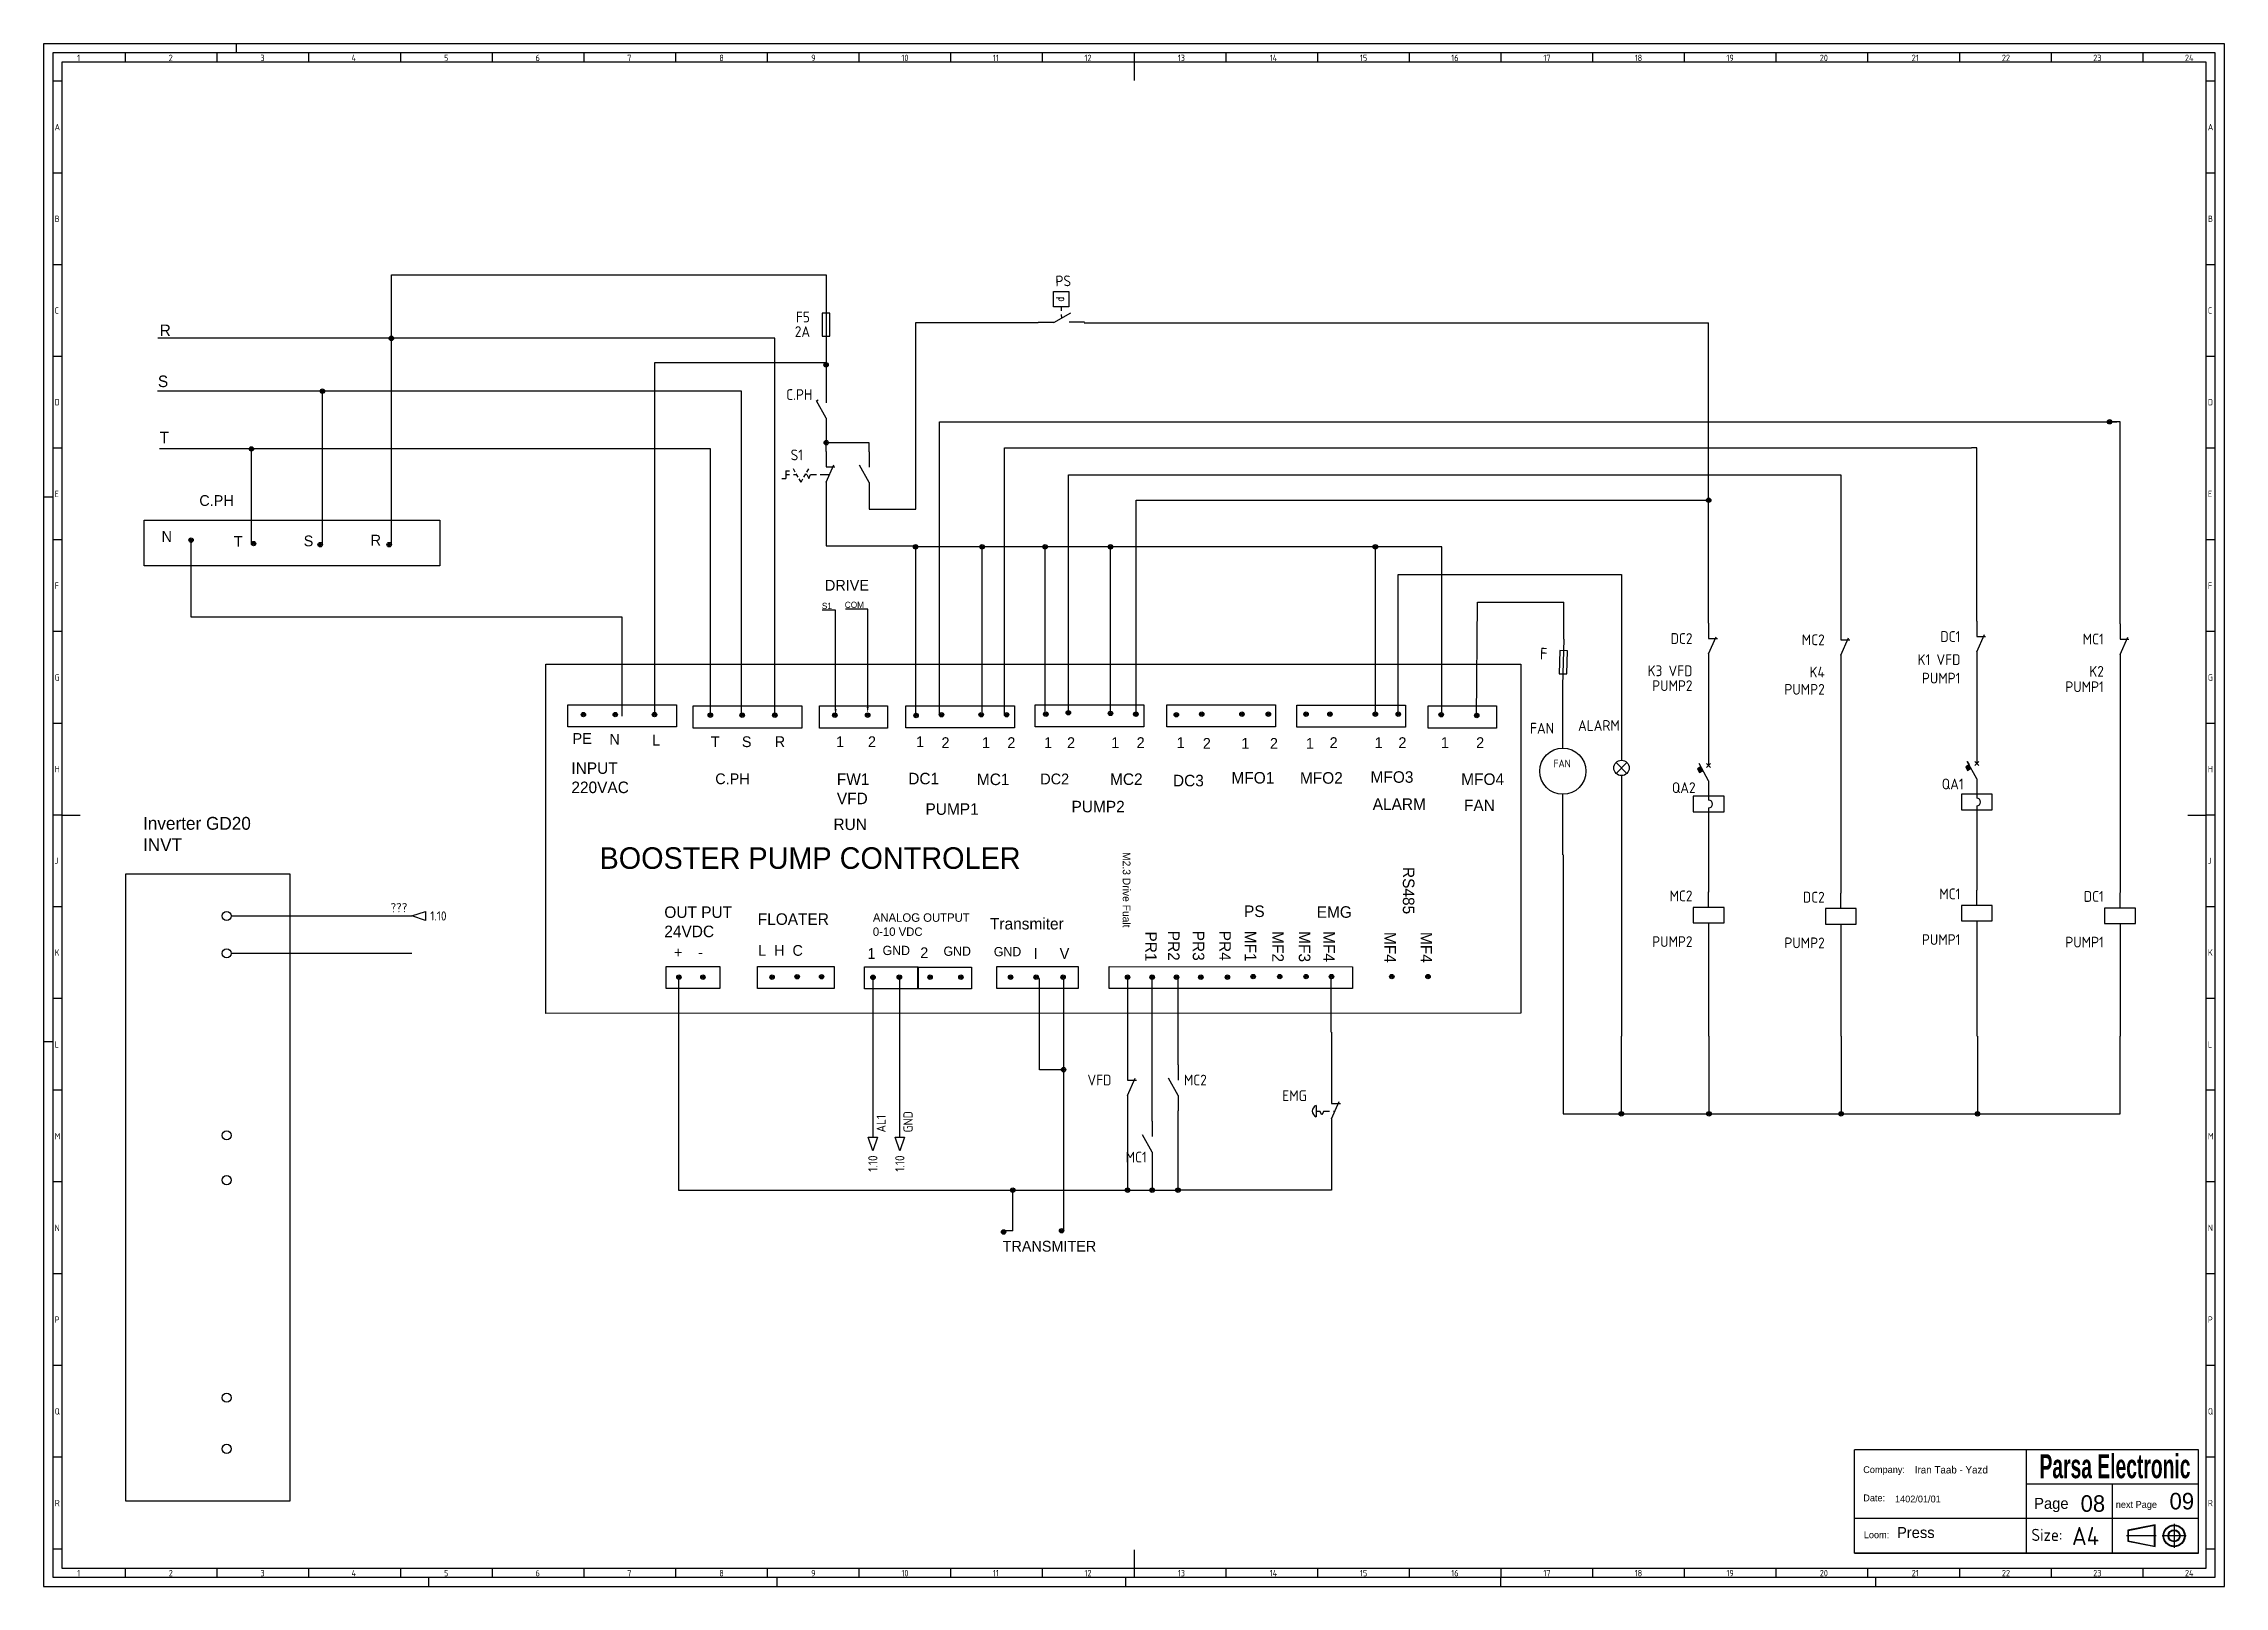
# Model space of a CAD drawing. Extents: x 0 to 1189, y 5 to 846.
import ezdxf
from ezdxf import colors
from ezdxf.entities.mleader import LeaderData, LeaderLine
from ezdxf.enums import TextEntityAlignment as Align
from ezdxf.math import Vec2, Vec3

# ---------------------------------------------------------------- set-up
doc = ezdxf.new("R2010")
doc.units = 0
doc.header["$LTSCALE"] = 12
for name, color, linetype in [('035', 5, 'Continuous'), ('07', 7, 'Continuous'), ('DESC', 1, 'Continuous'), ('DESCCHILD', 20, 'Continuous'), ('MISC', 2, 'Continuous'), ('RED_2.5mm^2', 1, 'Continuous'), ('SYMS', 7, 'Continuous'), ('TAGS', 51, 'Continuous'), ('WIREREF_DEST', 61, 'Continuous'), ('XREF', 7, 'Continuous')]:
    doc.layers.add(name, color=color, linetype=linetype)
doc.styles.add('AA', font='', dxfattribs={"height": 1})
doc.styles.add('ACISOTS', font='isocp.shx')
doc.styles.add('ISO Proportional', font='isocp.shx')
doc.styles.add('PIN', font='simplex', dxfattribs={"width": 0.75})
doc.styles.add('RAAD', font='swisscb.ttf', dxfattribs={"width": 0.7})
doc.styles.add('WD_IEC', font='isocp2.shx', dxfattribs={"width": 0.9, "height": 4})
doc.styles.get('AA').set_extended_font_data('Zar')

msp = doc.modelspace()

# ---------------------------------------------------------------- texts
at = {"color": 30, "style": 'RAAD', "width": 0.7}
msp.add_text('Parsa Electronic ', height=13.097, dxfattribs=at).set_placement((1088.2, 63.9))
at = {"color": 7, "ltscale": 0.5, "style": 'AA'}
for s, height, p in [('Company:', 3.73, (992.1, 66.7)), ('Iran Taab - Yazd', 4, (1020.2, 66.5)), ('Date:', 3.73, (992.1, 51.3)), ('1402/01/01', 3.73, (1009.4, 50.7)), ('Page', 6, (1085.3, 47.2)), ('08', 9, (1110.6, 45.6)), ('next Page ', 3.73, (1129.8, 47.7)), ('09', 9, (1159.1, 46.9)), ('Press', 6, (1010.5, 31.3)), ('Loom:', 3.73, (992.4, 31.2))]:
    msp.add_text(s, height=height, dxfattribs=at).set_placement(p)
at = {"style": 'ACISOTS'}
for s, height, p in [('Size:', 6.63, (1083.8, 29.7)), ('A4', 9.95, (1105.9, 27.4))]:
    msp.add_text(s, height=height, dxfattribs=at).set_placement(p)
at = {"layer": 'RED_2.5mm^2', "insert": (54.2, 424.4), "char_height": 7, "attachment_point": 1}
msp.add_mtext_dynamic_manual_height_columns('Inverter GD20 INVT', width=69.099, gutter_width=35, heights=[0], dxfattribs=at)
at = {"layer": 'SYMS', "color": 0, "attachment_point": 1}
for s, width, insert, char_height in [('\\W1;R', 17.125, (63.3, 692.8), 6.29), ('\\W1;S', 17.125, (62.3, 665), 6.29), ('\\W1;T', 17.125, (63.3, 634.4), 6.29), ('\\W1;C.PH', 56.993, (84.9, 599.8), 5.87), ('N', 13.637, (64.3, 580.2), 5.87), ('T', 13.637, (103.7, 577.5), 5.87), ('S', 13.637, (141.8, 577.8), 5.87), ('\\W1;R', 13.637, (178.3, 578.2), 5.87), ('\\W1;DRIVE', 22.809, (426, 553.6), 5.87), ('TRANSMITER', 46.907, (522.9, 193.3), 5.87)]:
    msp.add_mtext_dynamic_manual_height_columns(s, width=width, gutter_width=29.4, heights=[0], dxfattribs=dict(at, insert=insert, char_height=char_height))

# ---------------------------------------------------------------- blocks, each defined once
blk = doc.blocks.new('IEC_border_a0')
at = {"layer": '035', "color": 0}
for p, q in [((0, 841), (0, 0)), ((1189, 841), (0, 841)), ((44.5, 836), (44.5, 831)), ((94.5, 836), (94.5, 831)), ((105, 841), (105, 836)), ((144.5, 836), (144.5, 831)), ((194.5, 836), (194.5, 831)), ((244.5, 836), (244.5, 831)), ((294.5, 836), (294.5, 831)), ((344.5, 836), (344.5, 831)), ((394.5, 836), (394.5, 831)), ((444.5, 836), (444.5, 831)), ((494.5, 836), (494.5, 831)), ((544.5, 836), (544.5, 831)), ((594.5, 836), (594.5, 831)), ((644.5, 836), (644.5, 831)), ((694.5, 836), (694.5, 831)), ((744.5, 836), (744.5, 831)), ((794.5, 836), (794.5, 831)), ((844.5, 836), (844.5, 831)), ((894.5, 836), (894.5, 831)), ((944.5, 836), (944.5, 831)), ((994.5, 836), (994.5, 831)), ((1044.5, 836), (1044.5, 831)), ((1094.5, 836), (1094.5, 831)), ((1144.5, 836), (1144.5, 831)), ((1189, 0), (1189, 841)), ((10, 820.5), (5, 820.5)), ((1184, 820.5), (1179, 820.5)), ((10, 770.5), (5, 770.5)), ((1184, 770.5), (1179, 770.5)), ((10, 720.5), (5, 720.5)), ((1184, 720.5), (1179, 720.5)), ((10, 670.5), (5, 670.5)), ((1184, 670.5), (1179, 670.5)), ((10, 620.5), (5, 620.5)), ((1184, 620.5), (1179, 620.5)), ((0, 594), (5, 594)), ((10, 570.5), (5, 570.5)), ((1184, 570.5), (1179, 570.5)), ((10, 520.5), (5, 520.5)), ((1184, 520.5), (1179, 520.5)), ((10, 470.5), (5, 470.5)), ((1184, 470.5), (1179, 470.5)), ((10, 420.5), (5, 420.5)), ((1184, 420.5), (1179, 420.5)), ((1184, 420.5), (1179, 420.5)), ((10, 370.5), (5, 370.5)), ((1184, 370.5), (1179, 370.5)), ((10, 320.5), (5, 320.5)), ((1184, 320.5), (1179, 320.5)), ((0, 297), (5, 297)), ((10, 270.5), (5, 270.5)), ((1184, 270.5), (1179, 270.5)), ((1184, 270.5), (1179, 270.5)), ((10, 220.5), (5, 220.5)), ((1184, 220.5), (1179, 220.5)), ((10, 170.5), (5, 170.5)), ((1184, 170.5), (1179, 170.5)), ((10, 120.5), (5, 120.5)), ((1184, 120.5), (1179, 120.5)), ((10, 70.5), (5, 70.5)), ((1184, 70.5), (1179, 70.5)), ((10, 20.4), (5.1, 20.4)), ((1184, 20.4), (1179, 20.4)), ((0, 0), (1189, 0)), ((44.5, 10), (44.5, 5)), ((94.5, 10), (94.5, 5)), ((144.5, 10), (144.5, 5)), ((194.5, 10), (194.5, 5)), ((210, 0), (210, 5)), ((244.5, 10), (244.5, 5)), ((294.5, 10), (294.5, 5)), ((344.5, 10), (344.5, 5)), ((394.5, 10), (394.5, 5)), ((400, 0), (400, 5)), ((444.5, 10), (444.5, 5)), ((494.5, 10), (494.5, 5)), ((544.5, 10), (544.5, 5)), ((590, 0), (590, 5)), ((594.5, 10), (594.5, 5)), ((644.5, 10), (644.5, 5)), ((694.5, 10), (694.5, 5)), ((744.5, 10), (744.5, 5)), ((744.5, 10), (744.5, 5)), ((794.5, 10), (794.5, 5)), ((794.5, 0), (794.5, 5)), ((844.5, 10), (844.5, 5)), ((894.5, 10), (894.5, 5)), ((944.5, 10), (944.5, 5)), ((994.5, 10), (994.5, 5)), ((999, 0), (999, 5)), ((1044.5, 10), (1044.5, 5)), ((1094.5, 10), (1094.5, 5)), ((1144.5, 10), (1144.5, 5))]:
    blk.add_line(p, q, dxfattribs=at)
blk.add_lwpolyline([(10, 10), (1179, 10), (1179, 831), (10, 831)], close=True, dxfattribs=at)
at = {"layer": '07', "color": 0}
for p, q in [((594.5, 831), (594.5, 821)), ((10, 420.5), (20, 420.5)), ((1169, 420.5), (1179, 420.5)), ((594.5, 20), (594.5, 10))]:
    blk.add_line(p, q, dxfattribs=at)
blk.add_lwpolyline([(5, 5), (1184, 5), (1184, 836), (5, 836)], close=True, dxfattribs=at)
at = {"layer": '035', "color": 0, "style": 'ISO Proportional'}
for s, p in [('1', (18.3, 831.5)), ('2', (68.2, 831.5)), ('3', (118.2, 831.5)), ('4', (167.9, 831.5)), ('5', (218.3, 831.5)), ('6', (268.2, 831.5)), ('7', (318.2, 831.5)), ('8', (368.4, 831.5)), ('9', (418.5, 831.5)), ('10', (467.7, 831.5)), ('11', (517.5, 831.5)), ('12', (567.5, 831.5)), ('13', (618.4, 831.5)), ('14', (668.5, 831.5)), ('15', (717.7, 831.5)), ('16', (767.5, 831.5)), ('17', (817.7, 831.5)), ('18', (867.5, 831.5)), ('19', (917.5, 831.5)), ('20', (968.4, 831.5)), ('21', (1018.5, 831.5)), ('22', (1067.7, 831.5)), ('23', (1117.5, 831.5)), ('24', (1167.5, 831.5)), ('A', (6, 793.8)), ('A', (1180, 793.8)), ('B', (6, 743.8)), ('B', (1180, 743.8)), ('C', (6, 693.8)), ('C', (1180, 693.8)), ('D', (6, 643.8)), ('D', (1180, 643.8)), ('E', (6, 593.8)), ('E', (1180, 593.8)), ('F', (6, 543.8)), ('F', (1180, 543.8)), ('G', (6, 493.8)), ('G', (1180, 493.8)), ('H', (6, 443.8)), ('H', (1180, 443.8)), ('J', (6, 393.8)), ('J', (1180, 393.8)), ('K', (6, 343.8)), ('K', (1180, 343.8)), ('L', (6, 293.7)), ('L', (1180, 293.7)), ('M', (6, 243.7)), ('M', (1180, 243.7)), ('N', (6, 193.7)), ('N', (1180, 193.7)), ('P', (6, 143.7)), ('P', (1180, 143.7)), ('Q', (6, 93.7)), ('Q', (1180, 93.7)), ('R', (6.1, 43.7)), ('R', (1180, 43.7)), ('1', (18.3, 5.5)), ('2', (68.2, 5.5)), ('3', (118.2, 5.5)), ('4', (167.9, 5.5)), ('5', (218.3, 5.5)), ('6', (268.2, 5.5)), ('7', (318.2, 5.5)), ('8', (368.4, 5.5)), ('9', (418.5, 5.5)), ('10', (467.7, 5.5)), ('11', (517.5, 5.5)), ('12', (567.5, 5.5)), ('13', (618.4, 5.5)), ('14', (668.5, 5.5)), ('15', (717.7, 5.5)), ('16', (767.5, 5.5)), ('17', (817.7, 5.5)), ('18', (867.5, 5.5)), ('19', (917.5, 5.5)), ('20', (968.4, 5.5)), ('21', (1018.5, 5.5)), ('22', (1067.7, 5.5)), ('23', (1117.5, 5.5)), ('24', (1167.5, 5.5))]:
    blk.add_text(s, height=3.5, dxfattribs=at).set_placement(p)
blk = doc.blocks.new('WDDOT')
for radius in [0.72, 0.449, 0.223]:
    blk.add_circle((0, 0), radius)
blk = doc.blocks.new('Booster Pump')
at = {"layer": 'RED_2.5mm^2', "color": 0}
for points in [[(0, 0), (633.4, 0.1), (633.4, -226.7), (0, -226.8)], [(14.3, -26.4), (84.9, -26.4), (84.9, -40.6), (14.3, -40.6)], [(95.6, -27.1), (166.2, -27.1), (166.2, -41.4), (95.6, -41.4)], [(177.7, -27.1), (222, -27.1), (222, -41.4), (177.7, -41.4)], [(233.9, -27), (304.5, -27), (304.5, -41.3), (233.9, -41.3)], [(317.9, -26.4), (388.5, -26.4), (388.5, -40.6), (317.9, -40.6)], [(403.5, -26.4), (474.1, -26.4), (474.1, -40.6), (403.5, -40.6)], [(487.9, -26.6), (558.5, -26.6), (558.5, -40.8), (487.9, -40.8)], [(573.3, -27.1), (617.6, -27.1), (617.6, -41.4), (573.3, -41.4)], [(78, -196.4), (112.9, -196.4), (112.9, -210.6), (78, -210.6)], [(137.4, -196.4), (187.2, -196.4), (187.2, -210.6), (137.4, -210.6)], [(207, -196.6), (241.8, -196.6), (241.8, -210.9), (207, -210.9)], [(241.6, -196.7), (276.5, -196.7), (276.5, -210.9), (241.6, -210.9)], [(293, -196.4), (345.8, -196.4), (345.8, -210.6), (293, -210.6)], [(365.9, -196.4), (524.1, -196.5), (524.1, -210.7), (365.9, -210.6)]]:
    blk.add_lwpolyline(points, close=True, dxfattribs=at)
at = {"layer": 'SYMS', "color": 0, "xscale": 2, "yscale": 2, "zscale": 2}
for p in [(24.3, -32.7), (45, -32.7), (70.5, -32.7), (106.8, -33.1), (127.5, -33.1), (148.7, -33.1), (187.7, -33.1), (209, -33.1), (240.5, -33.3), (257, -32.8), (282.8, -32.8), (299.3, -32.8), (324.8, -32.4), (339.4, -31.5), (366.8, -31.9), (383.3, -32.4), (409.6, -32.8), (426.1, -32.4), (452.2, -32.4), (469.4, -32.4), (493.9, -32.4), (509.4, -32.4), (538.9, -32.4), (553.8, -32.4), (581.7, -32.8), (604.8, -33.3), (86.4, -203.3), (102, -203.3), (146.9, -203.3), (163.2, -203), (179.1, -203), (212.5, -203.4), (229.6, -203.3), (249.6, -203.3), (269.6, -203.3), (301.9, -203.3), (318.5, -203.3), (336, -203.3), (377.9, -203.3), (393.9, -203.3), (409.7, -203.3), (425.5, -203.3), (442.8, -203.3), (459.5, -202.9), (476.8, -202.9), (493.9, -202.9), (510.4, -202.9), (549.6, -202.9), (573.1, -202.9)]:
    blk.add_blockref('WDDOT', p, dxfattribs=at)
at = {"layer": 'RED_2.5mm^2', "color": 0, "attachment_point": 1}
for s, width, heights, insert, char_height in [('\\pxt6;INPUT\\P220VAC', 52.297, [0], (16.5, -63.7), 7.5), ('C.PH', 36.967, [0], (110, -70.9), 7), ('DC1', 36.967, [0], (235.4, -70.5), 7.5), ('MC2', 36.967, [0], (366.5, -70.9), 7.5), ('MFO1', 36.967, [0], (445.4, -70), 7.5), ('MFO2', 36.967, [0], (489.9, -70.1), 7.5), ('MFO3', 36.967, [0], (535.8, -69.5), 7.5), ('MFO4', 36.967, [0], (594.7, -70.9), 7.5), ('FW1\\PVFD', 36.967, [0], (189, -70.9), 7.5), ('MC1', 36.967, [0], (280, -71), 7.5), ('DC2', 36.967, [0], (321.2, -71), 7), ('DC3', 36.967, [0], (407.4, -71.8), 7.5), ('PUMP1', 36.967, [0], (246.6, -90.3), 7.5), ('PUMP2', 36.967, [0], (341.5, -88.7), 7.5), ('ALARM', 36.967, [0], (537.2, -87.1), 7.5), ('FAN', 36.967, [0], (596.5, -87.9), 7.5), ('RUN', 36.967, [0], (186.8, -100.2), 7.5), ('OUT PUT\\P24VDC', 152.091, [45.2], (76.9, -157.3), 7.5), ('FLOATER', 36.967, [0], (137.6, -161.8), 7.5), ('ANALOG OUTPUT\\P0-10 VDC', 101.142, [43.9], (212.4, -161.8), 5.5), ('Transmiter', 71.668, [8.43], (288.5, -164.8), 7.5)]:
    blk.add_mtext_dynamic_manual_height_columns(s, width=width, gutter_width=35, heights=heights, dxfattribs=dict(at, insert=insert, char_height=char_height))
at = {"layer": 'SYMS', "color": 0, "attachment_point": 1}
for s, width, heights, insert, char_height in [('PE', 32.957, [0], (17.3, -44.7), 7), ('N', 12.757, [0], (41.2, -45.2), 7), ('L', 12.757, [0], (68.9, -45.8), 7), ('T', 12.757, [0], (107.1, -46.8), 7), ('S', 12.757, [0], (127.3, -46.8), 7), ('R', 12.757, [0], (148.6, -46.8), 7), ('1', 12.757, [0], (188.5, -46.8), 7), ('2', 12.757, [0], (209.2, -46.8), 7), ('1', 12.757, [0], (240.5, -46.8), 7), ('2', 12.757, [0], (257, -47.4), 7), ('1', 12.757, [0], (283.3, -47.4), 7), ('2', 12.757, [0], (299.8, -47.4), 7), ('1', 12.757, [0], (323.7, -47.4), 7), ('2', 12.757, [0], (338.6, -47.4), 7), ('1', 12.757, [0], (367.3, -47.4), 7), ('2', 12.757, [0], (383.8, -47.4), 7), ('1', 12.757, [0], (409.8, -47.4), 7), ('2', 12.757, [0], (426.8, -47.9), 7), ('1', 12.757, [0], (451.8, -47.9), 7), ('2', 12.757, [0], (470.4, -47.9), 7), ('1', 12.757, [0], (493.8, -47.9), 7), ('2', 12.757, [0], (509.2, -47.4), 7), ('1', 12.757, [0], (538.5, -47.4), 7), ('2', 12.757, [0], (553.9, -47.4), 7), ('1', 12.757, [0], (581.5, -47.4), 7), ('2', 12.757, [0], (604.4, -47.4), 7), ('BOOSTER PUMP CONTROLER', 351.199, [13.2], (34.8, -118.9), 14), ('\\W1;PS', 18.737, [0], (453.6, -156.7), 7.5), ('\\W1;EMG', 18.737, [0], (500.8, -157.2), 7.5), ('L  H  C', 50.416, [7], (137.8, -182.4), 7), ('GND', 18.737, [0], (218.7, -182.9), 6), ('2', 9.837, [0], (243.2, -183.9), 7), ('GND', 18.737, [0], (258.3, -183.4), 6), ('GND', 18.737, [0], (291, -183.7), 6), ('+', 16.197, [0], (83.2, -183.6), 7), ('-', 16.197, [0], (98.9, -183.6), 7), ('1', 12.297, [0], (208.9, -184.4), 7), ('I', 12.297, [0], (316.9, -184.4), 7), ('V', 12.297, [0], (333.8, -184.4), 7)]:
    blk.add_mtext_dynamic_manual_height_columns(s, width=width, gutter_width=35, heights=heights, dxfattribs=dict(at, insert=insert, char_height=char_height))
at = {"layer": 'SYMS', "color": 0, "attachment_point": 1, "rotation": 269.9448}
for s, width, heights, insert, char_height in [('M2.3 Drive Fualt', 105.239, [10.4], (379.8, -122), 5), ('\\W1;RS485', 32.568, [0], (564.3, -131.7), 7.5), ('\\W1;PR1', 32.568, [0], (396.9, -173.6), 7.5), ('\\W1;PR2', 32.568, [0], (411.7, -173.1), 7.5), ('\\W1;PR3', 32.568, [0], (427.8, -173.1), 7.5), ('\\W1;PR4', 32.568, [0], (445, -173.1), 7.5), ('\\W1;MF1', 32.568, [0], (461.6, -173.1), 7.5), ('\\W1;MF2', 32.568, [0], (479.4, -173.4), 7.5), ('\\W1;MF3', 32.568, [0], (496.7, -173.4), 7.5), ('\\W1;MF4', 32.568, [0], (512.6, -173.4), 7.5), ('\\W1;MF4', 32.568, [0], (552.3, -173.9), 7.5), ('\\W1;MF4', 32.568, [0], (575.8, -173.9), 7.5)]:
    blk.add_mtext_dynamic_manual_height_columns(s, width=width, gutter_width=35, heights=heights, dxfattribs=dict(at, insert=insert, char_height=char_height))
blk = doc.blocks.new('VFU1')
blk.add_line((0, 7.5), (0, -7.5))
blk.add_lwpolyline([(-1.25, 3.75), (-1.25, -3.75), (1.25, -3.75), (1.25, 3.75)], close=True)
at = {"style": 'WD_IEC'}
for tag, p in [('INST', (-5.25, 7.75)), ('TAG1', (-5.25, 0.75)), ('LOC', (-5.25, 4.25)), ('RATING1', (-5.25, -3.75)), ('XREF', (-5.25, -7.75)), ('DESC2', (-5.25, -15.1)), ('DESC1', (-5.25, -11.6)), ('DESC3', (-5.25, -18.6))]:
    blk.add_attdef(tag, text='', height=2.5, dxfattribs=at).set_placement(p, align=Align.RIGHT)
blk.add_attdef('TERM01', text='', height=2, rotation=90, dxfattribs=at).set_placement((-1, 7.5), align=Align.RIGHT)
at = {"style": 'WD_IEC', "flags": 1}
for tag, p, height in [('X2TERM01', (0, 7.5), 0.32), ('MFG', (2.75, 6.5), 1.5), ('X4LINK', (-1.25, 0), 0.32), ('X1LINK', (1.25, 0), 0.32), ('CAT', (2.75, 4), 1.5), ('ASSYCODE', (2.25, -4), 1), ('FAMILY', (2.25, -5.5), 1), ('CATDESC', (2.25, -7), 1), ('X8TERM02', (0, -7.5), 0.32)]:
    blk.add_attdef(tag, p, '', height=height, dxfattribs=at)
at = {"style": 'WD_IEC'}
blk.add_attdef('TERM02', (-1, -7.5), '', height=2, rotation=90, dxfattribs=at)
blk = doc.blocks.new('VSS217F')
for p, q in [((0, 7.5), (0, 2.5)), ((-3.12, 3.12), (-2.58, 3.43)), ((0, -2.5), (-3.12, 3.12)), ((0, -2.5), (-3.12, 3.12)), ((0, -2.5), (0, -7.5))]:
    blk.add_line(p, q)
at = {"style": 'WD_IEC'}
for tag, p in [('INST', (-4.51, 9.4)), ('LOC', (-4.51, 6.4)), ('TAG2', (-4.51, 3.4)), ('DESC3', (-4.51, -15.72)), ('DESC2', (-4.51, -12.72)), ('DESC1', (-4.51, -9.72))]:
    blk.add_attdef(tag, text='', height=2.5, dxfattribs=at).set_placement(p, align=Align.RIGHT)
blk.add_attdef('TERM01', text='', height=2, rotation=90, dxfattribs=at).set_placement((-1, 7.5), align=Align.RIGHT)
at = {"style": 'WD_IEC', "flags": 1}
for tag, p, height in [('X2TERM01', (0, 7.5), 0.32), ('X4LINK', (-2.72, 0), 0.32), ('X1LINK', (-0.54, 0), 0.32), ('CONTACT', (0.75, 3.89), 1), ('COMMON', (2, 2.64), 1), ('ASSYCODE', (1, -3.5), 1), ('FAMILY', (1, -5), 1), ('CATDESC', (1, -6.5), 1), ('X8TERM02', (0, -7.5), 0.32)]:
    blk.add_attdef(tag, p, '', height=height, dxfattribs=at)
at = {"style": 'WD_IEC'}
blk.add_attdef('TERM02', (-1.1, -7.8), '', height=2, rotation=90, dxfattribs=at)
at = {"lineweight": 15, "style": 'WD_IEC'}
blk.add_attdef('STATE', (1, -2), '', height=2.5, dxfattribs=at)
blk.add_attdef('XREF', text='', height=2.5, dxfattribs=at).set_placement((-4.51, -6.72), align=Align.RIGHT)
blk = doc.blocks.new('VSS122')
for p, q in [((0, 7.5), (0, 2.5)), ((-13.12, 1.25), (-11.88, 1.25)), ((-13.12, 1.25), (-13.12, -1.25)), ((-13.12, 0), (-11.88, 0)), ((-10, 0.75), (-10.62, 1.83)), ((-10.62, 0), (-9.57, 0)), ((-9.06, -0.88), (-9.69, 0.21)), ((-7.19, -0.88), (-6.56, 0.21)), ((-6.25, 0), (-6.68, 0)), ((-6.25, 0.75), (-5.62, 1.83)), ((-6.25, 0), (-5.62, -1.25)), ((-5.62, -1.25), (-5, 0)), ((-5, 0), (-3.12, 0)), ((-1.88, 0), (1.11, 0)), ((0, -2.5), (2.5, 3.12)), ((0, 2.5), (2.87, 2.5)), ((-14.38, -1.25), (-13.12, -1.25)), ((-8.12, -2.5), (-8.75, -1.42)), ((-8.12, -2.5), (-7.5, -1.42)), ((0, -2.5), (0, -7.5))]:
    blk.add_line(p, q)
at = {"style": 'WD_IEC'}
for tag, p in [('INST', (-15.5, 9.25)), ('LOC', (-15.5, 6.25)), ('TAG1', (-15.5, 3.25)), ('DESC1', (-15.5, -9.35)), ('DESC3', (-15.5, -15.35)), ('DESC2', (-15.5, -12.35))]:
    blk.add_attdef(tag, text='', height=2.5, dxfattribs=at).set_placement(p, align=Align.RIGHT)
at = {"style": 'WD_IEC', "flags": 8}
for tag, p in [('POS1', (-10.62, 3.5)), ('POS2', (-5.62, 3.5))]:
    blk.add_attdef(tag, text='', height=2, rotation=90, dxfattribs=at).set_placement(p, align=Align.MIDDLE_LEFT)
at = {"style": 'WD_IEC'}
blk.add_attdef('TERM01', text='', height=2, rotation=90, dxfattribs=at).set_placement((-1, 7.5), align=Align.RIGHT)
at = {"style": 'WD_IEC', "flags": 1}
for tag, p, height in [('X2TERM01', (0, 7.5), 0.32), ('CONTACT', (0.5, 4.5), 1), ('X1LINK', (1.5, 0), 0.32), ('COMMON', (1.75, 3.25), 1), ('X8TERM02', (0, -7.5), 0.32), ('ASSYCODE', (1, -9), 1), ('FAMILY', (1, -10.5), 1), ('CATDESC', (1, -12), 1)]:
    blk.add_attdef(tag, p, '', height=height, dxfattribs=at)
at = {"style": 'WD_IEC', "flags": 9}
for tag, p in [('MFG', (-16, -0.25)), ('CAT', (-16, -2.75))]:
    blk.add_attdef(tag, text='', height=1.5, dxfattribs=at).set_placement(p, align=Align.RIGHT)
at = {"style": 'WD_IEC'}
blk.add_attdef('TERM02', (-1, -7.5), '', height=2, rotation=90, dxfattribs=at)
at = {"lineweight": 15, "style": 'WD_IEC'}
blk.add_attdef('XREF', text='', height=2.5, dxfattribs=at).set_placement((-15.5, -6.35), align=Align.RIGHT)
blk.add_attdef('STATE', (1.25, -6.35), '', height=2.5, dxfattribs=at)
blk = doc.blocks.new('VSS21')
for p, q in [((0, 7.5), (0, 2.5)), ((0, -2.5), (-3.125, 3.125)), ((0, -2.5), (0, -7.5))]:
    blk.add_line(p, q)
at = {"style": 'WD_IEC'}
for tag, p in [('INST', (-5.25, 6.75)), ('TAG2', (-5.25, 0.75)), ('LOC', (-5.25, 3.75)), ('DESC1', (-5.25, -6.75)), ('XREF', (-5.25, -3.75)), ('DESC3', (-5.25, -12.75)), ('DESC2', (-5.25, -9.75))]:
    blk.add_attdef(tag, text='', height=2.5, dxfattribs=at).set_placement(p, align=Align.RIGHT)
blk.add_attdef('TERM01', text='', height=2, rotation=90, dxfattribs=at).set_placement((-1, 7.5), align=Align.RIGHT)
at = {"style": 'WD_IEC', "flags": 1}
for tag, p, height in [('X2TERM01', (0, 7.5), 0.32), ('X4LINK', (-2.5, 0), 0.32), ('X1LINK', (-0.5, 0), 0.32), ('X8TERM02', (0, -7.5), 0.32), ('CONTACT', (4, -8.5), 1), ('FAMILY', (4, -10), 1), ('COMMON', (5.25, -9.75), 1)]:
    blk.add_attdef(tag, p, '', height=height, dxfattribs=at)
at = {"style": 'WD_IEC'}
blk.add_attdef('TERM02', (-1, -7.5), '', height=2, rotation=90, dxfattribs=at)
at = {"lineweight": 15, "style": 'WD_IEC'}
blk.add_attdef('STATE', (1.25, -6.35), '', height=2.5, dxfattribs=at)
blk = doc.blocks.new('VPS11')
for p, q in [((0, 7.5), (0, 2.5)), ((-5, 0), (-3.75, 0)), ((0, -2.5), (-3.12, 3.12)), ((-2.5, 0), (-1.39, 0)), ((0, -2.5), (0, -7.5))]:
    blk.add_line(p, q)
blk.add_lwpolyline([(-5, 2.5), (-5, -2.5), (-10, -2.5), (-10, 2.5)], close=True)
at = {"style": 'PIN', "width": 0.75}
blk.add_text('p', height=2.5, dxfattribs=at).set_placement((-7.5, 0), align=Align.MIDDLE)
at = {"style": 'WD_IEC'}
for tag, p in [('INST', (-11.75, 10.25)), ('LOC', (-11.75, 6.75)), ('RATING1', (-11.75, -1.35)), ('TAG1', (-11.75, 3.25)), ('DESC2', (-11.75, -13.35)), ('DESC1', (-11.75, -9.85)), ('DESC3', (-11.75, -16.85))]:
    blk.add_attdef(tag, text='', height=2.5, dxfattribs=at).set_placement(p, align=Align.RIGHT)
blk.add_attdef('TERM01', text='', height=2, rotation=90, dxfattribs=at).set_placement((-1, 7.5), align=Align.RIGHT)
at = {"style": 'WD_IEC', "flags": 1}
for tag, p, height in [('X2TERM01', (0, 7.5), 0.32), ('MFG', (2.75, 6.5), 1.5), ('X1LINK', (0, 0), 0.32), ('CAT', (2.75, 4), 1.5), ('ASSYCODE', (1, -4), 1), ('CONTACT', (1, -2.5), 1), ('FAMILY', (1, -5.5), 1), ('CATDESC', (1, -7), 1), ('COMMON', (2.25, -3.75), 1), ('X8TERM02', (0, -7.5), 0.32)]:
    blk.add_attdef(tag, p, '', height=height, dxfattribs=at)
at = {"style": 'WD_IEC'}
blk.add_attdef('TERM02', (-1, -7.5), '', height=2, rotation=90, dxfattribs=at)
at = {"lineweight": 15, "style": 'WD_IEC'}
for tag, p in [('XREF', (-11.75, -6)), ('WDTAGALT', (-11.25, -20.13))]:
    blk.add_attdef(tag, text='', height=2.5, dxfattribs=at).set_placement(p, align=Align.RIGHT)
blk = doc.blocks.new('VMO12')
blk.add_circle((0, 0), 7.5)
at = {"style": 'WD_IEC'}
for tag, p in [('INST', (-10.5, 15.25)), ('LOC', (-10.5, 11.75)), ('TAG1', (-10.5, 8.25)), ('DESC2', (-10.5, 0.5)), ('DESC1', (-10.5, 4)), ('RATING1', (-10.5, -6.5)), ('DESC3', (-10.5, -3)), ('RATING3', (-10.5, -13.5)), ('RATING2', (-10.5, -10))]:
    blk.add_attdef(tag, text='', height=2.5, dxfattribs=at).set_placement(p, align=Align.RIGHT)
blk.add_attdef('TERM01', (-1, 7.48), '', height=2, rotation=90, dxfattribs=at)
at = {"style": 'WD_IEC', "flags": 1}
for tag, p, height in [('X2TERM01', (0, 7.5), 0.32), ('MFG', (2.75, 11.5), 1.5), ('CAT', (2.75, 9), 1.5), ('X4LINK', (-7.5, 0), 0.32), ('X1LINK', (7.5, 0), 0.32), ('X0TERM03', (5.3, -5.3), 0.32), ('X8TERM02', (0, -7.5), 0.32), ('ASSYCODE', (1, -9), 1), ('FAMILY', (1, -10.5), 1), ('CATDESC', (1, -12), 1)]:
    blk.add_attdef(tag, p, '', height=height, dxfattribs=at)
at = {"style": 'WD_IEC'}
for tag, p in [('M', (-0.2, 1.24)), ('1~', (-0.17, -3.35))]:
    blk.add_attdef(tag, text='', height=2.5, dxfattribs=at).set_placement(p, align=Align.CENTER)
at = {"linetype": 'Continuous', "style": 'WD_IEC'}
blk.add_attdef('TERM03', text='', height=2, dxfattribs=at).set_placement((7.55, -5.55), align=Align.MIDDLE_LEFT)
at = {"style": 'WD_IEC'}
blk.add_attdef('TERM02', text='', height=2, rotation=90, dxfattribs=at).set_placement((-0.9, -7.98), align=Align.RIGHT)
at = {"lineweight": 15, "style": 'WD_IEC'}
blk.add_attdef('XREF', text='', height=2.5, dxfattribs=at).set_placement((-10.5, -17), align=Align.RIGHT)
blk = doc.blocks.new('VLT1R')
for p, q in [((0, 7.5), (0, 2.5)), ((-1.77, -1.77), (1.77, 1.77)), ((1.77, -1.77), (-1.77, 1.77)), ((0, -2.5), (0, -7.5))]:
    blk.add_line(p, q)
blk.add_circle((0, 0), 2.5)
at = {"style": 'WD_IEC'}
for tag, p in [('INST', (-5.5, 10.25)), ('LOC', (-5.5, 6.75)), ('TAG1', (-5.5, 3.25)), ('DESC1', (-5.5, -6.35)), ('DESC3', (-5.5, -13.35)), ('DESC2', (-5.5, -9.85))]:
    blk.add_attdef(tag, text='', height=2.5, dxfattribs=at).set_placement(p, align=Align.RIGHT)
blk.add_attdef('TERM01', text='', height=2, rotation=90, dxfattribs=at).set_placement((-1, 7.5), align=Align.RIGHT)
at = {"style": 'WD_IEC', "flags": 1}
for tag, p, height in [('X2TERM01', (0, 7.5), 0.32), ('X4LINK', (-3, 0), 0.32), ('X1LINK', (3, 0), 0.32), ('ASSYCODE', (1, -4), 1), ('FAMILY', (1, -5.5), 1), ('CATDESC', (1, -7), 1), ('X8TERM02', (0, -7.5), 0.32)]:
    blk.add_attdef(tag, p, '', height=height, dxfattribs=at)
at = {"style": 'WD_IEC', "flags": 9}
for tag, p in [('MFG', (-6, -0.25)), ('CAT', (-6, -2.75))]:
    blk.add_attdef(tag, text='', height=1.5, dxfattribs=at).set_placement(p, align=Align.RIGHT)
at = {"style": 'WD_IEC'}
blk.add_attdef('TERM02', (-1, -7.5), '', height=2, rotation=90, dxfattribs=at)
at = {"lineweight": 13, "style": 'WD_IEC'}
blk.add_attdef('COLOR', text='', height=2.5, dxfattribs=at).set_placement((3.75, 0), align=Align.MIDDLE_LEFT)
at = {"lineweight": 15, "style": 'WD_IEC'}
for tag, p in [('WDTAGALT', (-5.5, -22)), ('XREF', (-5.5, -18))]:
    blk.add_attdef(tag, text='', height=2.5, dxfattribs=at).set_placement(p, align=Align.RIGHT)
blk = doc.blocks.new('VSS22')
for p, q in [((0, 7.5), (0, 2.5)), ((0, -2.5), (2.5, 3.125)), ((0, 2.5), (2.8678, 2.5)), ((0, -2.5), (0, -7.5))]:
    blk.add_line(p, q)
at = {"style": 'WD_IEC'}
for tag, p in [('INST', (-5.25, 6.75)), ('TAG2', (-5.25, 0.75)), ('LOC', (-5.25, 3.75)), ('DESC1', (-5.25, -6.75)), ('XREF', (-5.25, -3.75)), ('DESC3', (-5.25, -12.75)), ('DESC2', (-5.25, -9.75))]:
    blk.add_attdef(tag, text='', height=2.5, dxfattribs=at).set_placement(p, align=Align.RIGHT)
blk.add_attdef('TERM01', text='', height=2, rotation=90, dxfattribs=at).set_placement((-1, 7.5), align=Align.RIGHT)
at = {"style": 'WD_IEC', "flags": 1}
for tag, p, height in [('X2TERM01', (0, 7.5), 0.32), ('X4LINK', (-1, 0), 0.32), ('X1LINK', (2.1111, 0), 0.32), ('X8TERM02', (0, -7.5), 0.32), ('CONTACT', (4, -8.5), 1), ('FAMILY', (4, -10), 1), ('COMMON', (5.25, -9.75), 1)]:
    blk.add_attdef(tag, p, '', height=height, dxfattribs=at)
at = {"style": 'WD_IEC'}
blk.add_attdef('TERM02', (-1, -7.5), '', height=2, rotation=90, dxfattribs=at)
at = {"lineweight": 15, "style": 'WD_IEC'}
blk.add_attdef('STATE', (1.25, -6.35), '', height=2.5, dxfattribs=at)
blk = doc.blocks.new('VCB11Q146')
blk.add_hatch(color=256).paths.add_polyline_path([(-1.91, 0.94), (-2.52, 2.03), (-3.58, 1.38), (-2.97, 0.28)])
for p, q in [((0, 7.5), (0, 2.5)), ((-2.52, 2.03), (-3.58, 1.38)), ((-3.58, 1.38), (-2.97, 0.28)), ((0, -2.5), (-3.12, 3.12)), ((-3.12, 3.12), (-2.52, 2.03)), ((-2.97, 0.28), (-1.91, 0.94)), ((-0.66, 1.84), (0.66, 3.16)), ((-0.66, 3.16), (0.66, 1.84)), ((0, -2.5), (0, -8.75)), ((0, -11.25), (0, -17.5)), ((0, -12.5), (0, -17.5))]:
    blk.add_line(p, q)
blk.add_lwpolyline([(-5, -7.5), (-5, -12.5), (5, -12.5), (5, -7.5)], close=True)
blk.add_arc((0, -10), 1.25, 270, 90)
at = {"style": 'WD_IEC'}
for tag, p in [('INST', (-4.22, 9.11)), ('LOC', (-4.22, 6.11)), ('TAG1', (-4.22, 3.11)), ('RATING1', (-5.86, -5.86)), ('DESC1', (-5.86, -8.86)), ('DESC3', (-5.86, -14.86)), ('DESC2', (-5.86, -11.86))]:
    blk.add_attdef(tag, text='', height=2.5, dxfattribs=at).set_placement(p, align=Align.RIGHT)
blk.add_attdef('TERM01', text='', height=2, rotation=90, dxfattribs=at).set_placement((-1, 7.5), align=Align.RIGHT)
at = {"style": 'WD_IEC', "flags": 1}
for tag, p, height in [('X2TERM01', (0, 7.5), 0.32), ('MFG', (2.75, 6.5), 1.5), ('X4LINK', (-2, 0), 0.32), ('X1LINK', (-0.13, 0), 0.32), ('CAT', (2.75, 4), 1.5), ('ASSYCODE', (0.69, -13.77), 1), ('X8TERM02', (0, -17.5), 0.32), ('FAMILY', (0.69, -15.27), 1), ('CATDESC', (0.69, -16.77), 1)]:
    blk.add_attdef(tag, p, '', height=height, dxfattribs=at)
at = {"lineweight": 15, "style": 'WD_IEC'}
for tag, p in [('XREF', (-5.86, -2.86)), ('WDTAGALT', (-5.86, -17.86))]:
    blk.add_attdef(tag, text='', height=2.5, dxfattribs=at).set_placement(p, align=Align.RIGHT)
at = {"style": 'WD_IEC'}
blk.add_attdef('TERM02', (-1, -17.5), '', height=2, rotation=90, dxfattribs=at)
blk = doc.blocks.new('VCR1')
for p, q in [((0, 2.5), (0, 7.5)), ((0, -2.5), (0, -7.5))]:
    blk.add_line(p, q)
blk.add_lwpolyline([(-5, 2.5), (-5, -2.5), (5, -2.5), (5, 2.5)], close=True)
at = {"style": 'WD_IEC'}
for tag, p in [('INST', (-5.25, 11.5)), ('LOC', (-5.25, 8)), ('TAG1', (-5.25, 4.5)), ('DESC1', (-5.25, -6.85)), ('DESC3', (-5.25, -13.85)), ('DESC2', (-5.25, -10.35))]:
    blk.add_attdef(tag, text='', height=2.5, dxfattribs=at).set_placement(p, align=Align.RIGHT)
blk.add_attdef('TERM01', text='', height=2, rotation=90, dxfattribs=at).set_placement((-1, 7.5), align=Align.RIGHT)
at = {"style": 'WD_IEC', "flags": 1}
for tag, p, height in [('X2TERM01', (0, 7.5), 0.32), ('X4LINK', (-5, 0), 0.32), ('X1LINK', (5, 0), 0.32), ('ASSYCODE', (1, -4), 1), ('FAMILY', (1, -5.5), 1), ('CATDESC', (1, -7), 1), ('X8TERM02', (0, -7.5), 0.32)]:
    blk.add_attdef(tag, p, '', height=height, dxfattribs=at)
at = {"style": 'WD_IEC', "flags": 9}
for tag, p in [('MFG', (-6, 1)), ('CAT', (-6, -1.5))]:
    blk.add_attdef(tag, text='', height=1.5, dxfattribs=at).set_placement(p, align=Align.RIGHT)
at = {"style": 'WD_IEC'}
blk.add_attdef('TERM02', (-1, -7.5), '', height=2, rotation=90, dxfattribs=at)
at = {"lineweight": 9, "style": 'WD_IEC'}
for tag, p in [('NO', (-5.5, -16.5)), ('NC', (-5.5, -20))]:
    blk.add_attdef(tag, text='', height=2.5, dxfattribs=at).set_placement(p, align=Align.TOP_RIGHT)
for tag, p in [('XREFNO', (-4, -16.5)), ('XREFNC', (-4, -20))]:
    blk.add_attdef(tag, text='', height=2.5, dxfattribs=at).set_placement(p, align=Align.TOP_LEFT)
blk = doc.blocks.new('VPB12ML')
for p, q in [((0, 7.5), (0, 2.5)), ((-5, 1.875), (-5, -1.875)), ((-5, 0), (-3.75, 0)), ((-3.125, -1.25), (-3.75, 0)), ((-2.5, 0), (-3.125, -1.25)), ((-2.5, 0), (-0.625, 0)), ((0, -2.5), (2.5, 3.125)), ((0, 2.5), (2.8678, 2.5)), ((0.625, 0), (1.11111, 0)), ((0, -2.5), (0, -7.5))]:
    blk.add_line(p, q)
blk.add_arc((-4.21875, 0), 2.03125, 112.61986495, 247.38013505)
at = {"style": 'WD_IEC'}
for tag, p in [('INST', (-8, 10.25)), ('LOC', (-8, 6.75)), ('TAG1', (-8, 3.25)), ('DESC2', (-8, -13.85)), ('DESC1', (-8, -10.35)), ('DESC3', (-8, -17.35))]:
    blk.add_attdef(tag, text='', height=2.5, dxfattribs=at).set_placement(p, align=Align.RIGHT)
blk.add_attdef('TERM01', text='', height=2, rotation=90, dxfattribs=at).set_placement((-1, 7.5), align=Align.RIGHT)
at = {"style": 'WD_IEC', "flags": 1}
for tag, p, height in [('X2TERM01', (0, 7.5), 0.32), ('CONTACT', (0.5, 4.5), 1), ('X1LINK', (1.5, 0), 0.32), ('COMMON', (1.75, 3.25), 1), ('ASSYCODE', (1, -4), 1), ('FAMILY', (1, -5.5), 1), ('CATDESC', (1, -7), 1), ('X8TERM02', (0, -7.5), 0.32)]:
    blk.add_attdef(tag, p, '', height=height, dxfattribs=at)
at = {"style": 'WD_IEC', "flags": 9}
for tag, p in [('MFG', (-8.5, -0.25)), ('CAT', (-8.5, -2.75))]:
    blk.add_attdef(tag, text='', height=1.5, dxfattribs=at).set_placement(p, align=Align.RIGHT)
at = {"style": 'WD_IEC'}
blk.add_attdef('TERM02', (-1, -7.5), '', height=2, rotation=90, dxfattribs=at)
at = {"lineweight": 15, "style": 'WD_IEC'}
blk.add_attdef('XREF', text='', height=2.5, dxfattribs=at).set_placement((-8, -6.35), align=Align.RIGHT)
blk = doc.blocks.new('VT0_02')
blk.add_circle((0, 0), 1.25)
at = {"style": 'WD_IEC'}
blk.add_attdef('TAG1', text='', height=2.5, dxfattribs=at).set_placement((-0.5, 1.75), align=Align.RIGHT)
at = {"style": 'WD_IEC', "flags": 1}
for tag, p in [('X4TERM01', (-1.25, 0)), ('X2TERM01', (0, 1.25)), ('X1TERM01', (1.25, 0)), ('X8TERM01', (0, -1.25))]:
    blk.add_attdef(tag, p, '', height=0.32, dxfattribs=at)
blk = doc.blocks.new('HA1S4')
blk.add_lwpolyline([(0, -3.75), (-1.25, 0), (1.25, 0)], close=True)
at = {"style": 'WD_IEC', "flags": 8}
blk.add_attdef('WIRENO', (-1, 1.25), '', height=2.5, rotation=90, dxfattribs=at)
at = {"style": 'WD_IEC'}
blk.add_attdef('DESC1', text='', height=2.5, rotation=90, dxfattribs=at).set_placement((1, 1.25), align=Align.TOP_LEFT)
at = {"style": 'WD_IEC', "flags": 1}
blk.add_attdef('X2TERM01', (0, 0), '', height=0.32, dxfattribs=at)
blk.add_attdef('SIGCODE', text='', height=1, dxfattribs=at).set_placement((-2.5, -3.2), align=Align.RIGHT)
at = {"style": 'WD_IEC'}
blk.add_attdef('XREF', text='', height=2.5, rotation=90, dxfattribs=at).set_placement((0, -5), align=Align.MIDDLE_RIGHT)
blk = doc.blocks.new('HA1D1')
blk.add_lwpolyline([(0, 0), (3.75, 1.25), (3.75, -1.25)], close=True)
at = {"style": 'WD_IEC'}
for tag, height, flags, p in [('WIRENO', 2.5, 8, (-1.25, 1)), ('SIGCODE', 1, 1, (5, 1.8))]:
    blk.add_attdef(tag, text='', height=height, dxfattribs=dict(at, flags=flags)).set_placement(p, align=Align.RIGHT)
at = {"style": 'WD_IEC', "flags": 1}
blk.add_attdef('X4TERM01', (0, 0), '', height=0.32, dxfattribs=at)
at = {"style": 'WD_IEC'}
blk.add_attdef('XREF', text='', height=2.5, dxfattribs=at).set_placement((5, 0), align=Align.MIDDLE_LEFT)
blk.add_attdef('DESC1', text='', height=2.5, dxfattribs=at).set_placement((-1.25, -1), align=Align.TOP_RIGHT)

# ---------------------------------------------------------------- linework, layer by layer
for p, q in [((1174.8, 79.4), (987.4, 79.4)), ((987.4, 23.1), (987.4, 79.4)), ((1081.1, 23.1), (1081.1, 79.4)), ((1174.8, 23.1), (1174.8, 79.4)), ((1174.8, 60.6), (1081.1, 60.6)), ((1128, 41.9), (1128, 60.6)), ((1174.8, 41.9), (987.4, 41.9)), ((1128, 23.1), (1128, 41.9)), ((1151.2, 38.5), (1136.3, 35.5)), ((1150.9, 38.1), (1136.6, 35.2)), ((1150.9, 26.9), (1150.9, 38.1)), ((1151.2, 26.6), (1151.2, 38.5)), ((1161.6, 39), (1161.6, 26)), ((1151.8, 32.5), (1135.7, 32.5)), ((1136.3, 35.5), (1136.3, 29.5)), ((1136.3, 29.5), (1151.2, 26.6)), ((1136.6, 35.2), (1136.6, 29.8)), ((1136.6, 29.8), (1150.9, 26.9)), ((1168.1, 32.5), (1155.1, 32.5)), ((987.4, 23.2), (1174.8, 23.2)), ((987.4, 23.1), (1174.8, 23.1))]:
    msp.add_line(p, q)
for radius in [5.94, 5.64, 3.26, 2.97]:
    msp.add_circle((1161.6, 32.5), radius)
at = {"layer": 'RED_2.5mm^2', "color": 0}
for p, q in [((189.6, 686.5), (189.6, 719.9)), ((189.6, 719.9), (426.6, 719.9)), ((426.6, 719.9), (426.6, 705.3)), ((475.6, 592.1), (475.6, 693.9)), ((475.6, 693.9), (542.3, 693.9)), ((567.4, 693.8), (907.8, 693.8)), ((907.8, 530), (907.8, 693.8)), ((375.7, 685.3), (62.2, 685.3)), ((189.6, 572.8), (189.6, 685.3)), ((398.7, 685.3), (375.7, 685.3)), ((398.7, 479.8), (398.7, 685.3)), ((426.6, 680.1), (426.6, 658.6)), ((426.6, 672), (333.1, 672)), ((333.1, 672), (333.1, 636.4)), ((372.4, 656.5), (62.1, 656.5)), ((152, 572.8), (152, 656.5)), ((380.5, 656.5), (372.4, 656.5)), ((380.5, 479.8), (380.5, 656.5)), ((333.1, 636.4), (333.1, 558.4)), ((426.6, 633.5), (426.6, 628.4)), ((488.4, 480), (488.4, 639.8)), ((488.4, 639.8), (500.8, 639.8)), ((500.8, 639.8), (1130.4, 639.8)), ((1132.1, 639.8), (1126.4, 639.8)), ((1132.1, 529.7), (1132.1, 639.8)), ((349.4, 625), (63.2, 625)), ((113.3, 573.1), (113.3, 625)), ((363.6, 625), (349.4, 625)), ((363.6, 479.8), (363.6, 625)), ((426.6, 623.6), (426.6, 623.6)), ((450.1, 628.4), (426.7, 628.4)), ((450.1, 623.5), (450.1, 628.4)), ((523.9, 480), (523.9, 625.6)), ((523.9, 625.6), (549.8, 625.6)), ((549.8, 625.6), (1051.2, 625.6)), ((1054, 625.6), (1051.2, 625.6)), ((1054, 531.1), (1054, 625.6)), ((558.7, 479.9), (558.7, 610.8)), ((558.7, 610.8), (979.9, 610.8)), ((979.9, 610.8), (979.9, 529.4)), ((426.6, 598.4), (426.6, 572.1)), ((450.1, 598.3), (450.1, 592.1)), ((595.6, 479.2), (595.6, 597)), ((595.6, 597), (907.8, 597)), ((450.1, 592.1), (475.6, 592.1)), ((80.4, 533.3), (80.4, 575.2)), ((80.4, 575.2), (80.4, 573.8)), ((426.6, 572.1), (475.4, 572.1)), ((475.4, 572.1), (475.4, 479.8)), ((762.4, 571.6), (475.4, 571.6)), ((511.7, 478.9), (511.7, 571.6)), ((546, 481.5), (546, 571.6)), ((581.7, 482), (581.7, 571.6)), ((726.1, 481.6), (726.1, 571.6)), ((762.4, 481.1), (762.4, 571.6)), ((333.1, 558.4), (333.1, 480.4)), ((738.6, 481.6), (738.6, 556.6)), ((738.6, 556.6), (860.3, 556.6)), ((860.3, 556.6), (860.3, 463.6)), ((781.2, 478.5), (781.8, 541.5)), ((781.8, 541.5), (828.9, 541.5)), ((828.9, 521.3), (828.9, 541.5)), ((296.7, 533.3), (80.4, 533.3)), ((315.5, 533.3), (296.7, 533.3)), ((315.5, 479.4), (315.5, 533.3)), ((907.8, 504.8), (907.8, 460.8)), ((979.9, 504.2), (979.9, 382.8)), ((1054, 505.9), (1054, 461.9)), ((1132.1, 504.5), (1132.1, 383.1)), ((828.2, 496.1), (828.2, 461.9)), ((828.3, 403.7), (828.3, 436.7)), ((860.3, 438.5), (860.3, 304.9)), ((907.8, 418.9), (907.8, 383.4)), ((1054, 420), (1054, 384.5)), ((828.5, 403.7), (828.5, 262.5)), ((907.8, 358.3), (907.8, 304.9)), ((979.9, 357.6), (979.9, 304.9)), ((1054, 359.4), (1054, 304.9)), ((1132.1, 358), (1132.1, 304.9)), ((346.2, 335.8), (346.2, 220.9)), ((542.9, 336.2), (541.6, 336.2)), ((542.9, 286.6), (542.9, 336.2)), ((556.1, 336.2), (556.1, 286.6)), ((591, 337.3), (591, 289.3)), ((604.4, 258.5), (604.4, 337.5)), ((604.4, 337.5), (605.3, 337.5)), ((618.5, 289.3), (618.5, 337.5)), ((702, 307), (702, 336.4)), ((702.2, 307), (702.2, 276.6)), ((860.2, 304.9), (860.2, 262.5)), ((908, 304.9), (908, 262.5)), ((980, 304.9), (980, 262.5)), ((1054.4, 304.9), (1054.4, 262.5)), ((1132.1, 262.5), (1132.1, 304.9)), ((556.1, 286.6), (542.9, 286.6)), ((556.1, 286.6), (556.1, 199.4)), ((591, 264.1), (591, 220.9)), ((618.5, 220.9), (618.5, 264.1)), ((828.5, 262.5), (1132.1, 262.5)), ((702.2, 251.4), (702.2, 220.9)), ((604.4, 233.3), (604.4, 220.9)), ((346.2, 220.9), (618.5, 220.9)), ((528.4, 198.7), (528.4, 220.9)), ((702.2, 220.9), (618.5, 220.9)), ((528.4, 198.7), (522.2, 198.7))]:
    msp.add_line(p, q, dxfattribs=at)
at = {"layer": 'RED_2.5mm^2'}
for p, q in [((102.3, 370.4), (200.8, 370.4)), ((200.8, 350), (102.3, 350)), ((452.1, 335.7), (452.1, 249.9)), ((466.8, 249.9), (466.8, 336.9))]:
    msp.add_line(p, q, dxfattribs=at)
msp.add_lwpolyline([(44.9, 393.4), (134.3, 393.4), (134.3, 51.4), (44.9, 51.4)], close=True, dxfattribs=at)
at = {"layer": 'SYMS', "color": 0}
msp.add_line((426.6, 623.6), (426.6, 628.4), dxfattribs=at)
msp.add_lwpolyline([(54.8, 586.2), (216, 586.2), (216, 561.3), (54.8, 561.3)], close=True, dxfattribs=at)

# ---------------------------------------------------------------- block references
msp.add_blockref('IEC_border_a0', (0, 4.9))
ref = msp.add_blockref('VPS11', (554.9, 694), dxfattribs=dict(at, xscale=1.678159711703892, yscale=1.678159711703892, zscale=1.678159711703892, rotation=270.3192150762942))
ref.add_attrib('TAG1', 'PS', dxfattribs={"layer": 'TAGS', "height": 5.87, "rotation": 0.3192, "style": 'WD_IEC'}).set_placement((560.2, 713.7), align=Align.RIGHT)
ref = msp.add_blockref('VFU1', (426.6, 692.7), dxfattribs=dict(at, xscale=1.678159711703892, yscale=1.678159711703892, zscale=1.678159711703892))
ref.add_attrib('DESC2', '2A', dxfattribs={"layer": 'DESC', "height": 5.87, "style": 'WD_IEC'}).set_placement((417.9, 686), align=Align.RIGHT)
ref.add_attrib('TAG1', 'F5', dxfattribs={"layer": 'TAGS', "height": 5.87, "style": 'WD_IEC'}).set_placement((417.8, 694), align=Align.RIGHT)
for name, p, xscale, yscale, zscale in [('WDDOT', (189.6, 685.3), 1.678159711703892, 1.678159711703892, 1.678159711703892), ('WDDOT', (426.6, 670.8), 1.678159711703892, 1.678159711703892, 1.678159711703892), ('WDDOT', (152, 656.5), 1.678159711703892, 1.678159711703892, 1.678159711703892), ('WDDOT', (1126.4, 639.8), 1.678159711703892, 1.678159711703892, 1.678159711703892), ('WDDOT', (113.3, 625), 1.678159711703892, 1.678159711703892, 1.678159711703892), ('WDDOT', (426.7, 628.4), 1.678159711703892, 1.678159711703892, 1.678159711703892), ('VSS21', (450.1, 610.9), 1.678159711703892, 1.678159711703892, 1.678159711703892), ('WDDOT', (907.8, 597), 1.678159711703892, 1.678159711703892, 1.678159711703892), ('WDDOT', (80.4, 575.3), 1.678159711703892, 1.678159711703892, 1.678159711703892), ('WDDOT', (114.5, 573.4), 1.678159711703892, 1.678159711703892, 1.678159711703892), ('WDDOT', (150.8, 572.8), 1.678159711703892, 1.678159711703892, 1.678159711703892), ('WDDOT', (188.4, 572.8), 1.678159711703892, 1.678159711703892, 1.678159711703892), ('WDDOT', (475.4, 571.6), 1.678159711703892, 1.678159711703892, 1.678159711703892), ('WDDOT', (511.7, 571.6), 1.678159711703892, 1.678159711703892, 1.678159711703892), ('WDDOT', (546, 571.6), 1.678159711703892, 1.678159711703892, 1.678159711703892), ('WDDOT', (581.7, 571.6), 1.678159711703892, 1.678159711703892, 1.678159711703892), ('WDDOT', (726.1, 571.6), 1.678159711703892, 1.678159711703892, 1.678159711703892), ('Booster Pump', (273.9, 507.6), 0.8390798558519458, 0.8390798558519458, 0.8390798558519458), ('WDDOT', (556.1, 286.6), 1.678159711703892, 1.678159711703892, 1.678159711703892), ('WDDOT', (860.2, 262.5), 1.678159711703892, 1.678159711703892, 1.678159711703892), ('WDDOT', (908, 262.5), 1.678159711703892, 1.678159711703892, 1.678159711703892), ('WDDOT', (980, 262.5), 1.678159711703892, 1.678159711703892, 1.678159711703892), ('WDDOT', (1054.4, 262.5), 1.678159711703892, 1.678159711703892, 1.678159711703892), ('WDDOT', (528.4, 220.9), 1.678159711703892, 1.678159711703892, 1.678159711703892), ('WDDOT', (591, 220.9), 1.678159711703892, 1.678159711703892, 1.678159711703892), ('WDDOT', (604.4, 220.9), 1.678159711703892, 1.678159711703892, 1.678159711703892), ('WDDOT', (618.5, 220.9), 1.678159711703892, 1.678159711703892, 1.678159711703892), ('WDDOT', (523.4, 198.1), 1.678159711703892, 1.678159711703892, 1.678159711703892), ('WDDOT', (555, 198.8), 1.678159711703892, 1.678159711703892, 1.678159711703892)]:
    msp.add_blockref(name, p, dxfattribs=dict(at, xscale=xscale, yscale=yscale, zscale=zscale))
ref = msp.add_blockref('VSS217F', (426.6, 646), dxfattribs=dict(at, xscale=1.678159711703892, yscale=1.678159711703892, zscale=1.678159711703892))
ref.add_attrib('TAG2', 'C.PH', dxfattribs={"layer": 'TAGS', "height": 5.87, "style": 'WD_IEC'}).set_placement((419.1, 651.7), align=Align.RIGHT)
ref = msp.add_blockref('VSS122', (426.6, 611), dxfattribs=dict(at, xscale=1.678159711703892, yscale=1.678159711703892, zscale=1.678159711703892))
ref.add_attrib('TAG1', 'S1', dxfattribs={"layer": 'TAGS', "height": 5.87, "style": 'WD_IEC'}).set_placement((414.1, 618.8), align=Align.RIGHT)
ref = msp.add_blockref('VSS22', (907.8, 517.4), dxfattribs=dict(at, xscale=1.678159711703892, yscale=1.678159711703892, zscale=1.678159711703892))
ref.add_attrib('DESC3', 'PUMP2', dxfattribs={"layer": 'DESCCHILD', "height": 5.87, "style": 'WD_IEC'}).set_placement((899, 493), align=Align.RIGHT)
ref.add_attrib('DESC2', 'K3 VFD', dxfattribs={"layer": 'DESCCHILD', "height": 5.87, "style": 'WD_IEC'}).set_placement((899, 501.1), align=Align.RIGHT)
ref.add_attrib('TAG2', 'DC2', dxfattribs={"layer": 'TAGS', "height": 5.87, "style": 'WD_IEC'}).set_placement((899, 518.7), align=Align.RIGHT)
ref = msp.add_blockref('VSS22', (979.9, 516.8), dxfattribs=dict(at, xscale=1.678159711703892, yscale=1.678159711703892, zscale=1.678159711703892))
ref.add_attrib('DESC3', 'PUMP2', dxfattribs={"layer": 'DESCCHILD', "height": 5.87, "style": 'WD_IEC'}).set_placement((971.1, 491), align=Align.RIGHT)
ref.add_attrib('DESC2', 'K4', dxfattribs={"layer": 'DESCCHILD', "height": 5.87, "style": 'WD_IEC'}).set_placement((971.1, 500.4), align=Align.RIGHT)
ref.add_attrib('TAG2', 'MC2', dxfattribs={"layer": 'TAGS', "height": 5.87, "style": 'WD_IEC'}).set_placement((971.1, 518), align=Align.RIGHT)
ref = msp.add_blockref('VSS22', (1054, 518.5), dxfattribs=dict(at, xscale=1.678159711703892, yscale=1.678159711703892, zscale=1.678159711703892))
ref.add_attrib('DESC3', 'PUMP1', dxfattribs={"layer": 'DESCCHILD', "height": 5.87, "style": 'WD_IEC'}).set_placement((1045.1, 497.1), align=Align.RIGHT)
ref.add_attrib('DESC1', 'K1 VFD', dxfattribs={"layer": 'DESCCHILD', "height": 5.87, "style": 'WD_IEC'}).set_placement((1045.1, 507.2), align=Align.RIGHT)
ref.add_attrib('TAG2', 'DC1', dxfattribs={"layer": 'TAGS', "height": 5.87, "style": 'WD_IEC'}).set_placement((1045.1, 519.8), align=Align.RIGHT)
ref = msp.add_blockref('VSS22', (1132.1, 517.1), dxfattribs=dict(at, xscale=1.678159711703892, yscale=1.678159711703892, zscale=1.678159711703892))
ref.add_attrib('DESC3', 'PUMP1', dxfattribs={"layer": 'DESCCHILD', "height": 5.87, "style": 'WD_IEC'}).set_placement((1123.3, 492.4), align=Align.RIGHT)
ref.add_attrib('DESC2', 'K2', dxfattribs={"layer": 'DESCCHILD', "height": 5.87, "style": 'WD_IEC'}).set_placement((1123.3, 500.8), align=Align.RIGHT)
ref.add_attrib('TAG2', 'MC1', dxfattribs={"layer": 'TAGS', "height": 5.87, "style": 'WD_IEC'}).set_placement((1123.3, 518.4), align=Align.RIGHT)
ref = msp.add_blockref('VFU1', (828.5, 508.7), dxfattribs=dict(at, xscale=1.678159711703892, yscale=1.678159711703892, zscale=1.678159711703892, rotation=358.3495050834866))
ref.add_attrib('TAG1', 'F', dxfattribs={"layer": 'TAGS', "height": 6.29, "rotation": 358.3495, "style": 'WD_IEC'}).set_placement((819.8, 510.2), align=Align.RIGHT)
ref = msp.add_blockref('VMO12', (828.3, 449.3), dxfattribs=dict(at, xscale=1.678159711703892, yscale=1.678159711703892, zscale=1.678159711703892))
ref.add_attrib('M', 'FAN', dxfattribs={"layer": 'MISC', "height": 4.2, "style": 'WD_IEC'}).set_placement((827.9, 451.4), align=Align.CENTER)
ref.add_attrib('TAG1', 'FAN', dxfattribs={"layer": 'TAGS', "height": 5.87, "style": 'WD_IEC'}).set_placement((823.5, 469.8), align=Align.RIGHT)
ref = msp.add_blockref('VLT1R', (860.3, 451.1), dxfattribs=dict(at, xscale=1.678159711703892, yscale=1.678159711703892, zscale=1.678159711703892))
ref.add_attrib('TAG1', 'ALARM', dxfattribs={"layer": 'TAGS', "height": 5.87, "style": 'WD_IEC'}).set_placement((859.4, 471.3), align=Align.RIGHT)
ref = msp.add_blockref('VCB11Q146', (907.8, 448.2), dxfattribs=dict(at, xscale=1.678159711703892, yscale=1.678159711703892, zscale=1.678159711703892))
ref.add_attrib('TAG1', 'QA2', dxfattribs={"layer": 'TAGS', "height": 5.87, "style": 'WD_IEC'}).set_placement((900.7, 437.4), align=Align.RIGHT)
ref = msp.add_blockref('VCB11Q146', (1054, 449.3), dxfattribs=dict(at, xscale=1.678159711703892, yscale=1.678159711703892, zscale=1.678159711703892))
ref.add_attrib('TAG1', 'QA1', dxfattribs={"layer": 'TAGS', "height": 5.87, "style": 'WD_IEC'}).set_placement((1046.9, 439.4), align=Align.RIGHT)
ref = msp.add_blockref('VCR1', (907.8, 370.9), dxfattribs=dict(at, xscale=1.678159711703892, yscale=1.678159711703892, zscale=1.678159711703892))
ref.add_attrib('DESC2', 'PUMP2', dxfattribs={"layer": 'DESC', "height": 5.87, "style": 'WD_IEC'}).set_placement((899, 353.5), align=Align.RIGHT)
ref.add_attrib('TAG1', 'MC2', dxfattribs={"layer": 'TAGS', "height": 5.87, "style": 'WD_IEC'}).set_placement((899, 378.4), align=Align.RIGHT)
ref = msp.add_blockref('VCR1', (979.9, 370.2), dxfattribs=dict(at, xscale=1.678159711703892, yscale=1.678159711703892, zscale=1.678159711703892))
ref.add_attrib('DESC2', 'PUMP2', dxfattribs={"layer": 'DESC', "height": 5.87, "style": 'WD_IEC'}).set_placement((971.1, 352.8), align=Align.RIGHT)
ref.add_attrib('TAG1', 'DC2', dxfattribs={"layer": 'TAGS', "height": 5.87, "style": 'WD_IEC'}).set_placement((971.1, 377.7), align=Align.RIGHT)
ref = msp.add_blockref('VCR1', (1054, 371.9), dxfattribs=dict(at, xscale=1.678159711703892, yscale=1.678159711703892, zscale=1.678159711703892))
ref.add_attrib('DESC2', 'PUMP1', dxfattribs={"layer": 'DESC', "height": 5.87, "style": 'WD_IEC'}).set_placement((1045.1, 354.6), align=Align.RIGHT)
ref.add_attrib('TAG1', 'MC1', dxfattribs={"layer": 'TAGS', "height": 5.87, "style": 'WD_IEC'}).set_placement((1045.1, 379.5), align=Align.RIGHT)
ref = msp.add_blockref('VCR1', (1132.1, 370.5), dxfattribs=dict(at, xscale=1.678159711703892, yscale=1.678159711703892, zscale=1.678159711703892))
ref.add_attrib('DESC2', 'PUMP1', dxfattribs={"layer": 'DESC', "height": 5.87, "style": 'WD_IEC'}).set_placement((1123.3, 353.2), align=Align.RIGHT)
ref.add_attrib('TAG1', 'DC1', dxfattribs={"layer": 'TAGS', "height": 5.87, "style": 'WD_IEC'}).set_placement((1123.3, 378.1), align=Align.RIGHT)
at = {"layer": 'SYMS', "xscale": 2, "yscale": 2, "zscale": 2}
for p in [(99.8, 370.4), (99.8, 350), (99.8, 250.8), (99.8, 226.4), (99.8, 107.8), (99.8, 79.9)]:
    msp.add_blockref('VT0_02', p, dxfattribs=at)
at = {"layer": 'SYMS'}
ref = msp.add_blockref('HA1D1', (200.8, 370.4), dxfattribs=dict(at, xscale=2, yscale=2, zscale=2))
ref.add_attrib('XREF', '1.10', dxfattribs={"layer": 'XREF', "height": 5, "style": 'WD_IEC'}).set_placement((210.8, 370.4), align=Align.MIDDLE_LEFT)
ref.add_attrib('WIRENO', '???', dxfattribs={"layer": 'WIREREF_DEST', "height": 5, "style": 'WD_IEC', "flags": 8}).set_placement((198.3, 372.4), align=Align.RIGHT)
at = {"layer": 'SYMS', "color": 0}
ref = msp.add_blockref('VSS22', (591, 276.7), dxfattribs=dict(at, xscale=1.678159711703892, yscale=1.678159711703892, zscale=1.678159711703892))
ref.add_attrib('TAG2', 'VFD', dxfattribs={"layer": 'TAGS', "height": 5.87, "style": 'WD_IEC'}).set_placement((582.2, 278), align=Align.RIGHT)
ref = msp.add_blockref('VSS21', (618.5, 276.7), dxfattribs=dict(at, xscale=1.678159711703892, yscale=1.678159711703892, zscale=1.678159711703892))
ref.add_attrib('TAG2', 'MC2', dxfattribs={"layer": 'TAGS', "height": 5.87, "style": 'WD_IEC'}).set_placement((634.2, 278), align=Align.RIGHT)
ref = msp.add_blockref('VPB12ML', (702.2, 264), dxfattribs=dict(at, xscale=1.678159711703892, yscale=1.678159711703892, zscale=1.678159711703892))
ref.add_attrib('TAG1', 'EMG', dxfattribs={"layer": 'TAGS', "height": 5.87, "style": 'WD_IEC'}).set_placement((688.7, 269.5), align=Align.RIGHT)
at = {"layer": 'SYMS'}
ref = msp.add_blockref('HA1S4', (466.8, 249.9), dxfattribs=dict(at, xscale=2, yscale=2, zscale=2))
ref.add_attrib('XREF', '1.10', dxfattribs={"layer": 'XREF', "height": 5, "rotation": 90, "style": 'WD_IEC'}).set_placement((466.8, 239.9), align=Align.MIDDLE_RIGHT)
ref.add_attrib('DESC1', 'GND', dxfattribs={"layer": 'DESC', "height": 5, "rotation": 90, "style": 'WD_IEC'}).set_placement((468.8, 252.4), align=Align.TOP_LEFT)
ref = msp.add_blockref('HA1S4', (452.1, 249.9), dxfattribs=dict(at, xscale=2, yscale=2, zscale=2))
ref.add_attrib('XREF', '1.10', dxfattribs={"layer": 'XREF', "height": 5, "rotation": 90, "style": 'WD_IEC'}).set_placement((452.1, 239.9), align=Align.MIDDLE_RIGHT)
ref.add_attrib('DESC1', 'AL1', dxfattribs={"layer": 'DESC', "height": 5, "rotation": 90, "style": 'WD_IEC'}).set_placement((454.1, 252.4), align=Align.TOP_LEFT)
at = {"layer": 'SYMS', "color": 0}
ref = msp.add_blockref('VSS21', (604.4, 245.9), dxfattribs=dict(at, xscale=1.678159711703892, yscale=1.678159711703892, zscale=1.678159711703892))
ref.add_attrib('TAG2', 'MC1', dxfattribs={"layer": 'TAGS', "height": 5.87, "style": 'WD_IEC'}).set_placement((601.5, 236), align=Align.RIGHT)

msp.set_redraw_order([(e.dxf.handle, doc.entitydb.next_handle()) for e in msp.query("TEXT MTEXT ATTDEF DIMENSION ARC_DIMENSION")])  # texts and dimensions are drawn at this point

# ---------------------------------------------------------------- leaders
at = {"layer": 'SYMS', "color": 0}
ml = msp.add_multileader_mtext('Standard', dxfattribs=at)
ml.set_content('S1')
ml.set_leader_properties()
ml.build(insert=Vec2(0, 0))
ml.multileader.update_dxf_attribs({"text_right_attachment_type": 6, "dogleg_length": 0.36, "arrow_head_size": 3.36})
ctx = ml.context
ctx.base_point, ctx.char_height, ctx.arrow_head_size, ctx.landing_gap_size, ctx.plane_origin = Vec3(423.7, 539.4), 3.36, 3.36, 1.68, Vec3(431.8, 479.8)
ctx.right_attachment, ctx.text_align_type = 6, 2
notes = []
notes.append((ctx, [(0, (1, 1, 0), (431.8, 537.1), (-1, 0), 0.302, [(0, [(431.8, 479.8)], 0, [])])]))
ctx.mtext.insert, ctx.mtext.alignment, ctx.mtext.flow_direction = Vec3(429.8, 541.1), 3, 5
ml = msp.add_multileader_mtext('Standard', dxfattribs=at)
ml.set_content('COM')
ml.set_leader_properties()
ml.build(insert=Vec2(0, 0))
ml.multileader.update_dxf_attribs({"text_right_attachment_type": 6, "dogleg_length": 0.36, "arrow_head_size": 3.36})
ctx = ml.context
ctx.base_point, ctx.char_height, ctx.arrow_head_size, ctx.landing_gap_size, ctx.plane_origin = Vec3(436.7, 540), 3.36, 3.36, 1.68, Vec3(449.3, 481)
ctx.right_attachment, ctx.text_align_type = 6, 2
notes.append((ctx, [(0, (1, 1, 0), (449.3, 537.7), (-1, 0), 0.302, [(0, [(449.3, 481)], 0, [])])]))
ctx.mtext.insert, ctx.mtext.alignment, ctx.mtext.flow_direction = Vec3(447.3, 541.7), 3, 5
for ctx, leaders in notes:
    for number, flags, end, landing, length, lines in leaders:
        leader = LeaderData()
        leader.index, (leader.has_last_leader_line, leader.has_dogleg_vector, leader.attachment_direction) = number, flags
        leader.last_leader_point, leader.dogleg_vector, leader.dogleg_length = Vec3(end), Vec3(landing), length
        for number, points, colour, breaks in lines:
            line = LeaderLine()
            line.index, line.vertices, line.color, line.breaks = number, Vec3.list(points), colors.encode_raw_color(colour), breaks
            leader.lines.append(line)
        ctx.leaders.append(leader)

doc.saveas('drawing.dxf')
